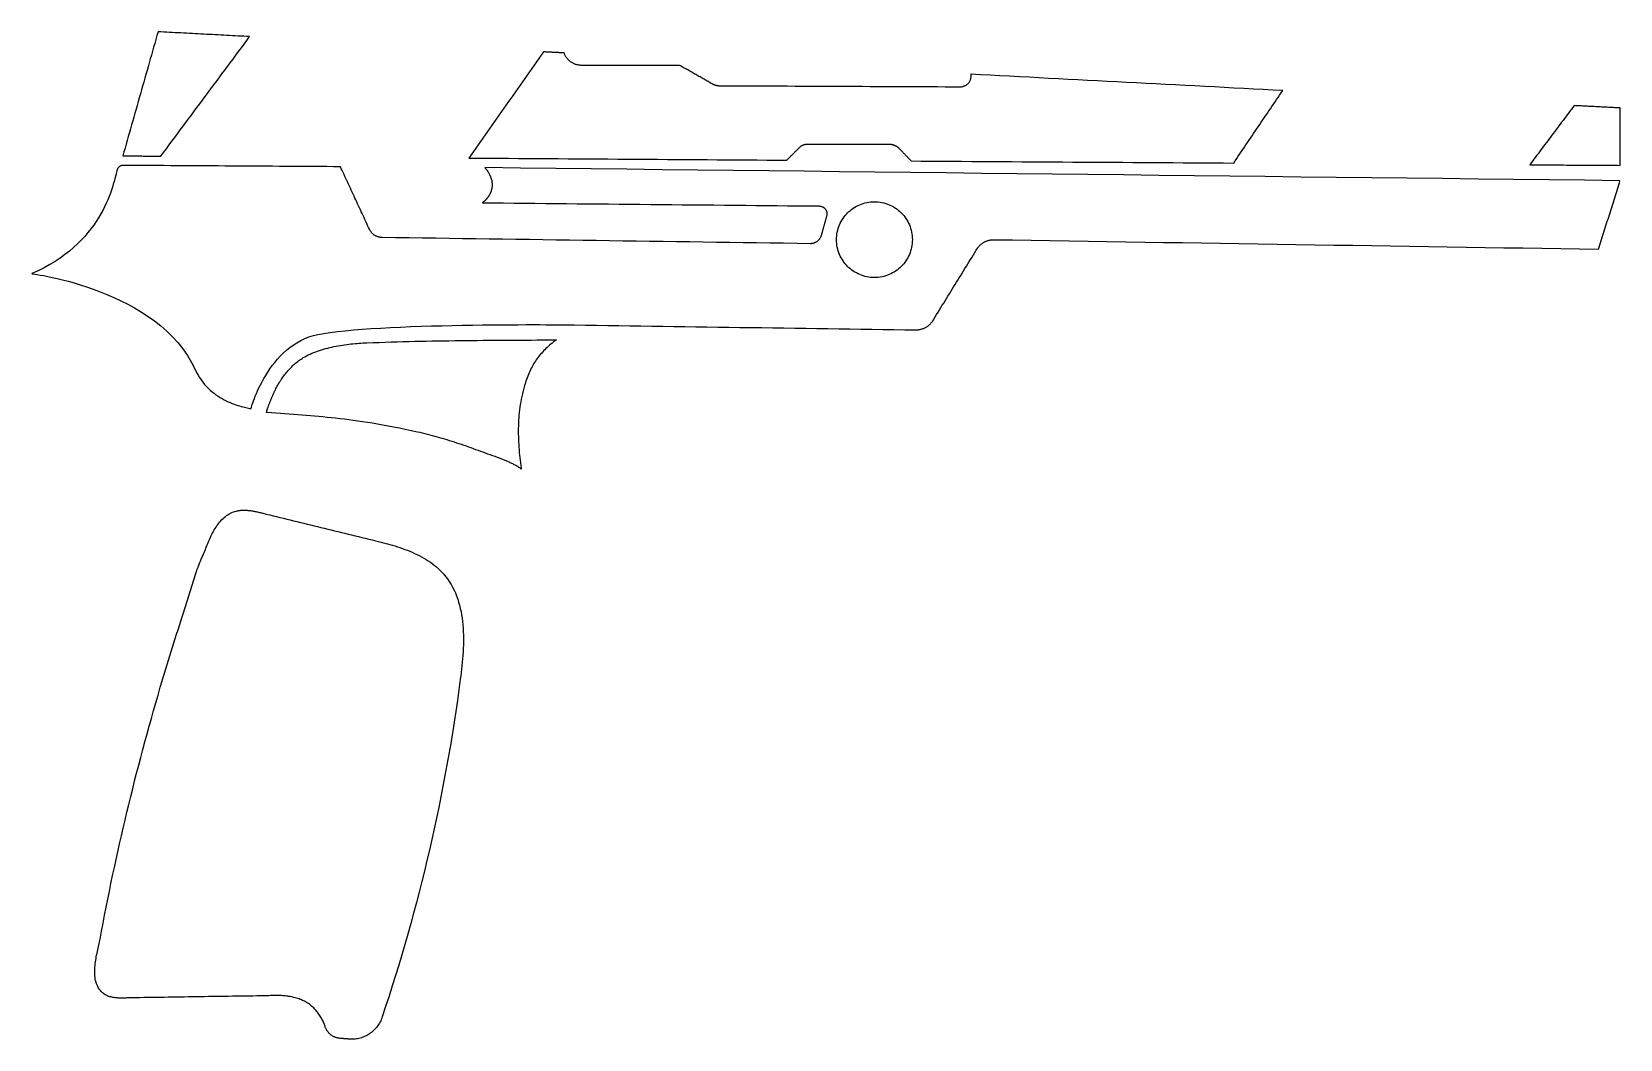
# Model space of a CAD drawing. Header units: millimetres. Extents: x 166 to 302, y -137 to -50.
import ezdxf

# ---------------------------------------------------------------- set-up
doc = ezdxf.new("R2010")
doc.units = ezdxf.units.MM

msp = doc.modelspace()

# ---------------------------------------------------------------- linework, layer by layer
for points in [[(184.35955, -50.61331), (184.113678, -50.600356), (183.867806, -50.587402), (183.621934, -50.574448), (183.376062, -50.561494), (183.13019, -50.54854), (182.884318, -50.535586), (182.638446, -50.522632), (182.392574, -50.509678), (182.146702, -50.496724), (181.90083, -50.48377), (181.654958, -50.470816), (181.409086, -50.457862), (181.163214, -50.444908), (180.917342, -50.431954), (180.67147, -50.419), (180.425598, -50.406046), (180.179726, -50.393092), (179.933854, -50.380138), (179.687982, -50.367184), (179.44211, -50.35423), (179.196238, -50.341276), (178.950366, -50.328322), (178.704494, -50.315368), (178.458622, -50.302414), (178.21275, -50.28946), (177.966878, -50.276506), (177.721006, -50.263552), (177.475134, -50.250598), (177.229262, -50.237644), (176.98339, -50.22469), (176.737518, -50.211736), (176.491646, -50.198782), (176.397158, -50.531776), (176.30267, -50.86477), (176.208182, -51.197764), (176.113694, -51.530758), (176.019206, -51.863752), (175.924718, -52.196746), (175.83023, -52.52974), (175.735742, -52.862734), (175.641254, -53.195728), (175.546766, -53.528722), (175.452278, -53.861716), (175.35779, -54.19471), (175.263302, -54.527704), (175.168814, -54.860698), (175.074326, -55.193692), (174.979838, -55.526686), (174.88535, -55.85968), (174.790862, -56.192674), (174.696374, -56.525668), (174.601886, -56.858662), (174.507398, -57.191656), (174.41291, -57.52465), (174.318422, -57.857644), (174.223934, -58.190638), (174.129446, -58.523632), (174.034958, -58.856626), (173.94047, -59.18962), (173.845982, -59.522614), (173.751494, -59.855608), (173.657006, -60.188602), (173.562518, -60.521596), (173.46803, -60.85459), (173.570138, -60.855352), (173.672246, -60.856114), (173.774354, -60.856876), (173.876462, -60.857638), (173.97857, -60.8584), (174.080678, -60.859162), (174.182786, -60.859924), (174.284894, -60.860686), (174.387002, -60.861448), (174.48911, -60.86221), (174.591218, -60.862972), (174.693326, -60.863734), (174.795434, -60.864496), (174.897542, -60.865258), (174.99965, -60.86602), (175.101758, -60.866782), (175.203866, -60.867544), (175.305974, -60.868306), (175.408082, -60.869068), (175.51019, -60.86983), (175.612298, -60.870592), (175.714406, -60.871354), (175.816514, -60.872116), (175.918622, -60.872878), (176.02073, -60.87364), (176.122838, -60.874402), (176.224946, -60.875164), (176.327054, -60.875926), (176.429162, -60.876688), (176.53127, -60.87745), (176.633378, -60.878212), (176.735486, -60.878974), (176.973992, -60.558172), (177.212498, -60.23737), (177.451004, -59.916568), (177.68951, -59.595766), (177.928016, -59.274964), (178.166522, -58.954162), (178.405028, -58.63336), (178.643534, -58.312558), (178.88204, -57.991756), (179.120546, -57.670954), (179.359052, -57.350152), (179.597558, -57.02935), (179.836064, -56.708548), (180.07457, -56.387746), (180.313076, -56.066944), (180.551582, -55.746142), (180.790088, -55.42534), (181.028594, -55.104538), (181.2671, -54.783736), (181.505606, -54.462934), (181.744112, -54.142132), (181.982618, -53.82133), (182.221124, -53.500528), (182.45963, -53.179726), (182.698136, -52.858924), (182.936642, -52.538122), (183.175148, -52.21732), (183.413654, -51.896518), (183.65216, -51.575716), (183.890666, -51.254914), (184.129172, -50.934112)], [(246.303038, -53.833014), (246.303292, -53.838094), (246.303546, -53.843174), (246.3038, -53.848254), (246.304054, -53.853334), (246.304308, -53.858414), (246.304562, -53.863494), (246.304816, -53.868574), (246.30507, -53.873654), (246.305324, -53.878734), (246.305578, -53.883814), (246.305832, -53.888894), (246.306086, -53.893974), (246.30634, -53.899054), (246.306594, -53.904134), (246.306848, -53.909214), (246.307102, -53.914294), (246.307356, -53.919374), (246.30761, -53.924454), (246.307864, -53.929534), (246.308118, -53.934614), (246.308372, -53.939694), (246.308626, -53.944774), (246.30888, -53.949854), (246.309134, -53.954934), (246.309388, -53.960014), (246.309642, -53.965094), (246.309896, -53.970174), (246.31015, -53.975254), (246.310404, -53.980334), (246.310658, -53.985414), (246.310912, -53.990494), (246.311166, -53.995574), (246.311674, -54.044088), (246.309896, -54.092094), (246.305578, -54.139592), (246.298974, -54.186328), (246.28983, -54.232302), (246.278654, -54.27726), (246.265192, -54.321456), (246.249444, -54.364636), (246.231664, -54.4068), (246.211852, -54.447948), (246.190262, -54.487826), (246.16664, -54.526434), (246.14124, -54.563772), (246.114062, -54.59984), (246.085106, -54.634638), (246.054626, -54.667912), (246.022368, -54.699662), (245.988586, -54.729634), (245.953534, -54.758082), (245.916958, -54.784752), (245.879112, -54.809644), (245.839996, -54.832758), (245.79961, -54.85384), (245.757954, -54.87289), (245.715282, -54.889908), (245.671594, -54.904894), (245.62689, -54.917848), (245.581424, -54.928516), (245.534942, -54.936898), (245.487698, -54.94274), (245.439692, -54.946296), (245.391178, -54.947312), (244.747034, -54.944518), (244.10289, -54.941724), (243.458746, -54.93893), (242.814602, -54.936136), (242.170458, -54.933342), (241.526314, -54.930548), (240.88217, -54.927754), (240.238026, -54.92496), (239.593882, -54.922166), (238.949738, -54.919372), (238.305594, -54.916578), (237.66145, -54.913784), (237.017306, -54.91099), (236.373162, -54.908196), (235.729018, -54.905402), (235.084874, -54.902608), (234.44073, -54.899814), (233.796586, -54.89702), (233.152442, -54.894226), (232.508298, -54.891432), (231.864154, -54.888638), (231.22001, -54.885844), (230.575866, -54.88305), (229.931722, -54.880256), (229.287578, -54.877462), (228.643434, -54.874668), (227.99929, -54.871874), (227.355146, -54.86908), (226.711002, -54.866286), (226.066858, -54.863492), (225.422714, -54.860698), (224.77857, -54.857904), (224.756472, -54.857904), (224.734374, -54.85765), (224.712276, -54.856888), (224.690178, -54.855872), (224.668334, -54.854348), (224.64649, -54.85257), (224.624646, -54.850284), (224.602802, -54.847744), (224.580958, -54.84495), (224.559368, -54.841648), (224.537778, -54.838092), (224.516188, -54.834028), (224.494852, -54.82971), (224.473516, -54.825138), (224.45218, -54.820058), (224.431098, -54.814724), (224.410016, -54.809136), (224.388934, -54.80304), (224.368106, -54.79669), (224.347278, -54.789832), (224.32645, -54.78272), (224.305876, -54.775354), (224.285302, -54.76748), (224.264982, -54.759352), (224.244662, -54.75097), (224.224596, -54.74208), (224.20453, -54.732936), (224.184718, -54.723538), (224.164906, -54.713632), (224.145348, -54.703472), (224.126044, -54.693058), (224.10674, -54.682136), (224.018856, -54.632098), (223.930972, -54.58206), (223.843088, -54.532022), (223.755204, -54.481984), (223.66732, -54.431946), (223.579436, -54.381908), (223.491552, -54.33187), (223.403668, -54.281832), (223.315784, -54.231794), (223.2279, -54.181756), (223.140016, -54.131718), (223.052132, -54.08168), (222.964248, -54.031642), (222.876364, -53.981604), (222.78848, -53.931566), (222.700596, -53.881528), (222.612712, -53.83149), (222.524828, -53.781452), (222.436944, -53.731414), (222.34906, -53.681376), (222.261176, -53.631338), (222.173292, -53.5813), (222.085408, -53.531262), (221.997524, -53.481224), (221.90964, -53.431186), (221.821756, -53.381148), (221.733872, -53.33111), (221.645988, -53.281072), (221.558104, -53.231034), (221.47022, -53.180996), (221.382336, -53.130958), (221.294452, -53.08092), (221.0308, -53.08092), (220.767148, -53.08092), (220.503496, -53.08092), (220.239844, -53.08092), (219.976192, -53.08092), (219.71254, -53.08092), (219.448888, -53.08092), (219.185236, -53.08092), (218.921584, -53.08092), (218.657932, -53.08092), (218.39428, -53.08092), (218.130628, -53.08092), (217.866976, -53.08092), (217.603324, -53.08092), (217.339672, -53.08092), (217.07602, -53.08092), (216.812368, -53.08092), (216.548716, -53.08092), (216.285064, -53.08092), (216.021412, -53.08092), (215.75776, -53.08092), (215.494108, -53.08092), (215.230456, -53.08092), (214.966804, -53.08092), (214.703152, -53.08092), (214.4395, -53.08092), (214.175848, -53.08092), (213.912196, -53.08092), (213.648544, -53.08092), (213.384892, -53.08092), (213.12124, -53.08092), (212.857588, -53.08092), (212.79358, -53.07965), (212.73008, -53.07584), (212.667342, -53.06949), (212.605366, -53.0606), (212.544152, -53.04917), (212.483954, -53.035454), (212.424518, -53.019452), (212.366098, -53.001164), (212.308694, -52.98059), (212.252306, -52.957984), (212.197188, -52.933092), (212.143086, -52.906168), (212.090254, -52.877212), (212.038692, -52.846478), (211.9884, -52.813712), (211.939378, -52.779168), (211.89188, -52.742846), (211.845652, -52.704746), (211.800948, -52.664868), (211.757768, -52.623212), (211.716112, -52.580032), (211.676234, -52.535328), (211.63788, -52.4891), (211.601304, -52.441348), (211.566506, -52.392326), (211.533486, -52.342034), (211.502498, -52.290472), (211.473288, -52.23764), (211.44611, -52.183538), (211.420964, -52.12842), (211.39785, -52.072032), (211.376768, -52.014628), (211.321904, -52.011834), (211.26704, -52.00904), (211.212176, -52.006246), (211.157312, -52.003452), (211.102448, -52.000658), (211.047584, -51.997864), (210.99272, -51.99507), (210.937856, -51.992276), (210.882992, -51.989482), (210.828128, -51.986688), (210.773264, -51.983894), (210.7184, -51.9811), (210.663536, -51.978306), (210.608672, -51.975512), (210.553808, -51.972718), (210.498944, -51.969924), (210.44408, -51.96713), (210.389216, -51.964336), (210.334352, -51.961542), (210.279488, -51.958748), (210.224624, -51.955954), (210.16976, -51.95316), (210.114896, -51.950366), (210.060032, -51.947572), (210.005168, -51.944778), (209.950304, -51.941984), (209.89544, -51.93919), (209.840576, -51.936396), (209.785712, -51.933602), (209.730848, -51.930808), (209.675984, -51.928014), (209.62112, -51.92522), (209.420206, -52.210208), (209.219292, -52.495196), (209.018378, -52.780184), (208.817464, -53.065172), (208.61655, -53.35016), (208.415636, -53.635148), (208.214722, -53.920136), (208.013808, -54.205124), (207.812894, -54.490112), (207.61198, -54.7751), (207.411066, -55.060088), (207.210152, -55.345076), (207.009238, -55.630064), (206.808324, -55.915052), (206.60741, -56.20004), (206.406496, -56.485028), (206.205582, -56.770016), (206.004668, -57.055004), (205.803754, -57.339992), (205.60284, -57.62498), (205.401926, -57.909968), (205.201012, -58.194956), (205.000098, -58.479944), (204.799184, -58.764932), (204.59827, -59.04992), (204.397356, -59.334908), (204.196442, -59.619896), (203.995528, -59.904884), (203.794614, -60.189872), (203.5937, -60.47486), (203.392786, -60.759848), (203.191872, -61.044836), (204.045566, -61.050424), (204.89926, -61.056012), (205.752954, -61.0616), (206.606648, -61.067188), (207.460342, -61.072776), (208.314036, -61.078364), (209.16773, -61.083952), (210.021424, -61.08954), (210.875118, -61.095128), (211.728812, -61.100716), (212.582506, -61.106304), (213.4362, -61.111892), (214.289894, -61.11748), (215.143588, -61.123068), (215.997282, -61.128656), (216.850976, -61.134244), (217.70467, -61.139832), (218.558364, -61.14542), (219.412058, -61.151008), (220.265752, -61.156596), (221.119446, -61.162184), (221.97314, -61.167772), (222.826834, -61.17336), (223.680528, -61.178948), (224.534222, -61.184536), (225.387916, -61.190124), (226.24161, -61.195712), (227.095304, -61.2013), (227.948998, -61.206888), (228.802692, -61.212476), (229.656386, -61.218064), (230.51008, -61.223652), (230.545132, -61.188346), (230.580184, -61.153294), (230.615236, -61.118242), (230.650288, -61.082936), (230.68534, -61.047884), (230.720392, -61.012832), (230.755444, -60.97778), (230.790496, -60.942474), (230.825548, -60.907422), (230.8606, -60.87237), (230.895652, -60.837064), (230.930704, -60.802012), (230.965756, -60.76696), (231.000808, -60.731654), (231.03586, -60.696602), (231.070912, -60.66155), (231.105964, -60.626244), (231.141016, -60.591192), (231.176068, -60.55614), (231.21112, -60.520834), (231.246172, -60.485782), (231.281224, -60.45073), (231.316276, -60.415678), (231.351328, -60.380372), (231.38638, -60.34532), (231.421432, -60.310268), (231.456484, -60.274962), (231.491536, -60.23991), (231.526588, -60.204858), (231.56164, -60.169552), (231.596692, -60.1345), (231.631744, -60.099448), (231.64673, -60.08497), (231.66197, -60.070746), (231.677464, -60.05703), (231.693212, -60.043822), (231.709214, -60.030868), (231.725724, -60.018422), (231.742488, -60.006484), (231.759506, -59.9948), (231.776778, -59.983624), (231.794304, -59.972956), (231.812084, -59.962542), (231.830118, -59.952636), (231.848406, -59.943238), (231.866694, -59.934348), (231.885236, -59.925712), (231.904032, -59.917584), (231.923082, -59.909964), (231.942386, -59.902852), (231.96169, -59.896248), (231.981248, -59.890152), (232.000806, -59.88431), (232.020618, -59.878976), (232.040684, -59.87415), (232.06075, -59.869832), (232.08107, -59.866022), (232.10139, -59.86272), (232.12171, -59.859926), (232.142284, -59.85764), (232.162858, -59.855862), (232.183432, -59.854592), (232.20426, -59.85383), (232.225088, -59.853576), (232.446576, -59.853576), (232.668064, -59.853576), (232.889552, -59.853576), (233.11104, -59.853576), (233.332528, -59.853576), (233.554016, -59.853576), (233.775504, -59.853576), (233.996992, -59.853576), (234.21848, -59.853576), (234.439968, -59.853576), (234.661456, -59.853576), (234.882944, -59.853576), (235.104432, -59.853576), (235.32592, -59.853576), (235.547408, -59.853576), (235.768896, -59.853576), (235.990384, -59.853576), (236.211872, -59.853576), (236.43336, -59.853576), (236.654848, -59.853576), (236.876336, -59.853576), (237.097824, -59.853576), (237.319312, -59.853576), (237.5408, -59.853576), (237.762288, -59.853576), (237.983776, -59.853576), (238.205264, -59.853576), (238.426752, -59.853576), (238.64824, -59.853576), (238.869728, -59.853576), (239.091216, -59.853576), (239.312704, -59.853576), (239.342422, -59.85383), (239.37214, -59.854846), (239.401858, -59.856624), (239.431322, -59.859164), (239.460786, -59.862466), (239.489996, -59.86653), (239.519206, -59.871356), (239.548162, -59.876944), (239.576864, -59.883294), (239.605312, -59.890152), (239.633506, -59.897772), (239.6617, -59.906154), (239.68964, -59.915298), (239.717326, -59.92495), (239.744758, -59.935364), (239.771936, -59.94654), (239.798606, -59.958224), (239.825022, -59.97067), (239.851184, -59.983878), (239.877092, -59.997594), (239.902492, -60.012072), (239.927638, -60.027058), (239.95253, -60.042806), (239.976914, -60.059062), (240.001044, -60.07608), (240.024666, -60.093606), (240.04778, -60.111894), (240.07064, -60.13069), (240.092992, -60.150248), (240.114836, -60.170314), (240.136172, -60.190888), (240.157, -60.212224), (240.189512, -60.246006), (240.222024, -60.279788), (240.254536, -60.31357), (240.287048, -60.347352), (240.31956, -60.381134), (240.352072, -60.414916), (240.384584, -60.448698), (240.417096, -60.48248), (240.449608, -60.516262), (240.48212, -60.550044), (240.514632, -60.583826), (240.547144, -60.617608), (240.579656, -60.65139), (240.612168, -60.685172), (240.64468, -60.718954), (240.677192, -60.752736), (240.709704, -60.786518), (240.742216, -60.8203), (240.774728, -60.854082), (240.80724, -60.887864), (240.839752, -60.921646), (240.872264, -60.955428), (240.904776, -60.98921), (240.937288, -61.022992), (240.9698, -61.056774), (241.002312, -61.090556), (241.034824, -61.124338), (241.067336, -61.15812), (241.099848, -61.191902), (241.13236, -61.225684), (241.164872, -61.259466), (241.197384, -61.293248), (242.063016, -61.298836), (242.928648, -61.304424), (243.79428, -61.310012), (244.659912, -61.3156), (245.525544, -61.321188), (246.391176, -61.326776), (247.256808, -61.332364), (248.12244, -61.337952), (248.988072, -61.34354), (249.853704, -61.349128), (250.719336, -61.354716), (251.584968, -61.360304), (252.4506, -61.365892), (253.316232, -61.37148), (254.181864, -61.377068), (255.047496, -61.382656), (255.913128, -61.388244), (256.77876, -61.393832), (257.644392, -61.39942), (258.510024, -61.405008), (259.375656, -61.410596), (260.241288, -61.416184), (261.10692, -61.421772), (261.972552, -61.42736), (262.838184, -61.432948), (263.703816, -61.438536), (264.569448, -61.444124), (265.43508, -61.449712), (266.300712, -61.4553), (267.166344, -61.460888), (268.031976, -61.466476), (268.897608, -61.472064), (269.02918, -61.2775), (269.160752, -61.082936), (269.292324, -60.888372), (269.423896, -60.693808), (269.555468, -60.499244), (269.68704, -60.30468), (269.818612, -60.110116), (269.950184, -59.915552), (270.081756, -59.720988), (270.213328, -59.526424), (270.3449, -59.33186), (270.476472, -59.137296), (270.608044, -58.942732), (270.739616, -58.748168), (270.871188, -58.553604), (271.00276, -58.35904), (271.134332, -58.164476), (271.265904, -57.969912), (271.397476, -57.775348), (271.529048, -57.580784), (271.66062, -57.38622), (271.792192, -57.191656), (271.923764, -56.997092), (272.055336, -56.802528), (272.186908, -56.607964), (272.31848, -56.4134), (272.450052, -56.218836), (272.581624, -56.024272), (272.713196, -55.829708), (272.844768, -55.635144), (272.97634, -55.44058), (273.107912, -55.246016), (272.27022, -55.202328), (271.432528, -55.15864), (270.594836, -55.114952), (269.757144, -55.071264), (268.919452, -55.027576), (268.08176, -54.983888), (267.244068, -54.9402), (266.406376, -54.896512), (265.568684, -54.852824), (264.730992, -54.809136), (263.8933, -54.765448), (263.055608, -54.72176), (262.217916, -54.678072), (261.380224, -54.634384), (260.542532, -54.590696), (259.70484, -54.547008), (258.867148, -54.50332), (258.029456, -54.459632), (257.191764, -54.415944), (256.354072, -54.372256), (255.51638, -54.328568), (254.678688, -54.28488), (253.840996, -54.241192), (253.003304, -54.197504), (252.165612, -54.153816), (251.32792, -54.110128), (250.490228, -54.06644), (249.652536, -54.022752), (248.814844, -53.979064), (247.977152, -53.935376), (247.13946, -53.891688)], [(298.147232, -56.5404), (298.027852, -56.69915), (297.908472, -56.8579), (297.789092, -57.01665), (297.669712, -57.1754), (297.550332, -57.33415), (297.430952, -57.4929), (297.311572, -57.65165), (297.192192, -57.8104), (297.072812, -57.96915), (296.953432, -58.1279), (296.834052, -58.28665), (296.714672, -58.4454), (296.595292, -58.60415), (296.475912, -58.7629), (296.356532, -58.92165), (296.237152, -59.0804), (296.117772, -59.23915), (295.998392, -59.3979), (295.879012, -59.55665), (295.759632, -59.7154), (295.640252, -59.87415), (295.520872, -60.0329), (295.401492, -60.19165), (295.282112, -60.3504), (295.162732, -60.50915), (295.043352, -60.6679), (294.923972, -60.82665), (294.804592, -60.9854), (294.685212, -61.14415), (294.565832, -61.3029), (294.446452, -61.46165), (294.327072, -61.6204), (294.57015, -61.621924), (294.813228, -61.623448), (295.056306, -61.624972), (295.299384, -61.626496), (295.542462, -61.62802), (295.78554, -61.629544), (296.028618, -61.631068), (296.271696, -61.632592), (296.514774, -61.634116), (296.757852, -61.63564), (297.00093, -61.637164), (297.244008, -61.638688), (297.487086, -61.640212), (297.730164, -61.641736), (297.973242, -61.64326), (298.21632, -61.644784), (298.459398, -61.646308), (298.702476, -61.647832), (298.945554, -61.649356), (299.188632, -61.65088), (299.43171, -61.652404), (299.674788, -61.653928), (299.917866, -61.655452), (300.160944, -61.656976), (300.404022, -61.6585), (300.6471, -61.660024), (300.890178, -61.661548), (301.133256, -61.663072), (301.376334, -61.664596), (301.619412, -61.66612), (301.86249, -61.667644), (302.105568, -61.669168), (302.105568, -61.515244), (302.105568, -61.36132), (302.105568, -61.207396), (302.105568, -61.053472), (302.105568, -60.899548), (302.105568, -60.745624), (302.105568, -60.5917), (302.105568, -60.437776), (302.105568, -60.283852), (302.105568, -60.129928), (302.105568, -59.976004), (302.105568, -59.82208), (302.105568, -59.668156), (302.105568, -59.514232), (302.105568, -59.360308), (302.105568, -59.206384), (302.105568, -59.05246), (302.105568, -58.898536), (302.105568, -58.744612), (302.105568, -58.590688), (302.105568, -58.436764), (302.105568, -58.28284), (302.105568, -58.128916), (302.105568, -57.974992), (302.105568, -57.821068), (302.105568, -57.667144), (302.105568, -57.51322), (302.105568, -57.359296), (302.105568, -57.205372), (302.105568, -57.051448), (302.105568, -56.897524), (302.105568, -56.7436), (301.98187, -56.73725), (301.858172, -56.7309), (301.734474, -56.72455), (301.610776, -56.7182), (301.487078, -56.71185), (301.36338, -56.7055), (301.239682, -56.69915), (301.115984, -56.6928), (300.992286, -56.68645), (300.868588, -56.6801), (300.74489, -56.67375), (300.621192, -56.6674), (300.497494, -56.66105), (300.373796, -56.6547), (300.250098, -56.64835), (300.1264, -56.642), (300.002702, -56.63565), (299.879004, -56.6293), (299.755306, -56.62295), (299.631608, -56.6166), (299.50791, -56.61025), (299.384212, -56.6039), (299.260514, -56.59755), (299.136816, -56.5912), (299.013118, -56.58485), (298.88942, -56.5785), (298.765722, -56.57215), (298.642024, -56.5658), (298.518326, -56.55945), (298.394628, -56.5531), (298.27093, -56.54675)], [(302.085248, -62.987682), (299.03801, -62.95263), (295.990772, -62.917578), (292.943534, -62.882526), (289.896296, -62.847474), (286.849058, -62.812422), (283.80182, -62.77737), (280.754582, -62.742318), (277.707344, -62.707266), (274.660106, -62.672214), (271.612868, -62.637162), (268.56563, -62.60211), (265.518392, -62.567058), (262.471154, -62.532006), (259.423916, -62.496954), (256.376678, -62.461902), (253.32944, -62.42685), (250.282202, -62.391798), (247.234964, -62.356746), (244.187726, -62.321694), (241.140488, -62.286642), (238.09325, -62.25159), (235.046012, -62.216538), (231.998774, -62.181486), (228.951536, -62.146434), (225.904298, -62.111382), (222.85706, -62.07633), (219.809822, -62.041278), (216.762584, -62.006226), (213.715346, -61.971174), (210.668108, -61.936122), (207.62087, -61.90107), (204.573632, -61.866018), (204.625956, -61.928756), (204.676756, -61.99251), (204.725524, -62.05728), (204.772514, -62.123066), (204.817472, -62.189614), (204.860398, -62.256924), (204.901038, -62.32525), (204.939392, -62.394338), (204.97546, -62.464188), (205.009242, -62.5348), (205.040484, -62.606174), (205.068932, -62.678056), (205.09484, -62.7507), (205.117954, -62.823852), (205.138274, -62.897512), (205.155546, -62.971934), (205.16977, -63.046864), (205.180946, -63.122302), (205.18882, -63.197994), (205.193392, -63.274194), (205.194408, -63.350902), (205.192122, -63.427864), (205.18628, -63.50508), (205.176628, -63.58255), (205.16342, -63.660274), (205.146148, -63.738252), (205.125066, -63.816484), (205.09992, -63.89497), (205.07071, -63.973456), (205.037436, -64.052196), (204.999844, -64.130936), (204.957934, -64.209676), (204.943202, -64.23533), (204.928216, -64.26073), (204.912976, -64.285876), (204.897482, -64.310768), (204.88148, -64.335152), (204.865224, -64.359282), (204.848714, -64.383158), (204.83195, -64.40678), (204.814932, -64.429894), (204.79766, -64.452754), (204.780134, -64.47536), (204.762354, -64.497712), (204.74432, -64.51981), (204.726032, -64.5414), (204.70749, -64.562736), (204.688694, -64.583818), (204.669644, -64.604646), (204.65034, -64.62522), (204.630782, -64.64554), (204.61097, -64.665606), (204.590904, -64.685418), (204.570584, -64.704722), (204.55001, -64.723772), (204.529182, -64.742568), (204.5081, -64.76111), (204.487018, -64.779398), (204.465682, -64.797432), (204.444092, -64.815212), (204.422248, -64.832738), (204.40015, -64.85001), (204.378052, -64.867028), (204.3557, -64.883792), (205.259686, -64.892428), (206.163672, -64.901064), (207.067658, -64.9097), (207.971644, -64.918336), (208.87563, -64.926972), (209.779616, -64.935608), (210.683602, -64.944244), (211.587588, -64.95288), (212.491574, -64.961516), (213.39556, -64.970152), (214.299546, -64.978788), (215.203532, -64.987424), (216.107518, -64.99606), (217.011504, -65.004696), (217.91549, -65.013332), (218.819476, -65.021968), (219.723462, -65.030604), (220.627448, -65.03924), (221.531434, -65.047876), (222.43542, -65.056512), (223.339406, -65.065148), (224.243392, -65.073784), (225.147378, -65.08242), (226.051364, -65.091056), (226.95535, -65.099692), (227.859336, -65.108328), (228.763322, -65.116964), (229.667308, -65.1256), (230.571294, -65.134236), (231.47528, -65.142872), (232.379266, -65.151508), (233.283252, -65.160144), (233.324908, -65.161668), (233.365802, -65.165732), (233.40568, -65.172082), (233.444796, -65.180718), (233.482896, -65.19164), (233.51998, -65.204594), (233.556048, -65.21958), (233.590846, -65.236344), (233.624374, -65.25514), (233.656632, -65.275714), (233.68762, -65.298066), (233.717338, -65.321942), (233.745532, -65.347342), (233.772202, -65.374266), (233.797348, -65.402714), (233.82097, -65.432432), (233.842814, -65.46342), (233.863134, -65.495424), (233.881422, -65.528698), (233.897932, -65.562988), (233.912664, -65.59804), (233.925364, -65.634108), (233.936032, -65.670938), (233.944668, -65.70853), (233.951272, -65.74663), (233.95559, -65.785238), (233.957622, -65.824354), (233.957368, -65.863978), (233.954828, -65.903856), (233.949748, -65.943988), (233.942382, -65.984374), (233.932476, -66.02476), (233.917998, -66.076576), (233.90352, -66.128392), (233.889042, -66.180208), (233.874564, -66.232024), (233.860086, -66.28384), (233.845608, -66.335656), (233.83113, -66.387472), (233.816652, -66.439288), (233.802174, -66.491104), (233.787696, -66.54292), (233.773218, -66.594736), (233.75874, -66.646552), (233.744262, -66.698368), (233.729784, -66.750184), (233.715306, -66.802), (233.700828, -66.853816), (233.68635, -66.905632), (233.671872, -66.957448), (233.657394, -67.009264), (233.642916, -67.06108), (233.628438, -67.112896), (233.61396, -67.164712), (233.599482, -67.216528), (233.585004, -67.268344), (233.570526, -67.32016), (233.556048, -67.371976), (233.54157, -67.423792), (233.527092, -67.475608), (233.512614, -67.527424), (233.498136, -67.57924), (233.483658, -67.631056), (233.46918, -67.682872), (233.457242, -67.72275), (233.44378, -67.761612), (233.428794, -67.799712), (233.412284, -67.83705), (233.39425, -67.873372), (233.374946, -67.908678), (233.354118, -67.942968), (233.33202, -67.976496), (233.308652, -68.008754), (233.284014, -68.039996), (233.258106, -68.070222), (233.231182, -68.099432), (233.202988, -68.127372), (233.173778, -68.154042), (233.143552, -68.179696), (233.11231, -68.20408), (233.080052, -68.227194), (233.047032, -68.249038), (233.012996, -68.269358), (232.978198, -68.288408), (232.942638, -68.305934), (232.906316, -68.32219), (232.869232, -68.336922), (232.83164, -68.35013), (232.793286, -68.361814), (232.754424, -68.371974), (232.715054, -68.38061), (232.675176, -68.387722), (232.63479, -68.393056), (232.593896, -68.396866), (232.552748, -68.398898), (232.511092, -68.399152), (231.362504, -68.382642), (230.213916, -68.366132), (229.065328, -68.349622), (227.91674, -68.333112), (226.768152, -68.316602), (225.619564, -68.300092), (224.470976, -68.283582), (223.322388, -68.267072), (222.1738, -68.250562), (221.025212, -68.234052), (219.876624, -68.217542), (218.728036, -68.201032), (217.579448, -68.184522), (216.43086, -68.168012), (215.282272, -68.151502), (214.133684, -68.134992), (212.985096, -68.118482), (211.836508, -68.101972), (210.68792, -68.085462), (209.539332, -68.068952), (208.390744, -68.052442), (207.242156, -68.035932), (206.093568, -68.019422), (204.94498, -68.002912), (203.796392, -67.986402), (202.647804, -67.969892), (201.499216, -67.953382), (200.350628, -67.936872), (199.20204, -67.920362), (198.053452, -67.903852), (196.904864, -67.887342), (195.756276, -67.870832), (195.71208, -67.869562), (195.668138, -67.866768), (195.624704, -67.86245), (195.581524, -67.856608), (195.538598, -67.849242), (195.49618, -67.840352), (195.45427, -67.829938), (195.412868, -67.818254), (195.371974, -67.805046), (195.331588, -67.790568), (195.291964, -67.774566), (195.252848, -67.757294), (195.214494, -67.738752), (195.176902, -67.71894), (195.139818, -67.697858), (195.103496, -67.675506), (195.06819, -67.651884), (195.033646, -67.626992), (194.999864, -67.60083), (194.967098, -67.573652), (194.935348, -67.545204), (194.90436, -67.515486), (194.874388, -67.484752), (194.845432, -67.453002), (194.817746, -67.420236), (194.791076, -67.3862), (194.765422, -67.351148), (194.741038, -67.31508), (194.717924, -67.27825), (194.69608, -67.240404), (194.675506, -67.201542), (194.656202, -67.161918), (194.578224, -66.994024), (194.500246, -66.82613), (194.422268, -66.658236), (194.34429, -66.490342), (194.266312, -66.322448), (194.188334, -66.154554), (194.110356, -65.98666), (194.032378, -65.818766), (193.9544, -65.650872), (193.876422, -65.482978), (193.798444, -65.315084), (193.720466, -65.14719), (193.642488, -64.979296), (193.56451, -64.811402), (193.486532, -64.643508), (193.408554, -64.475614), (193.330576, -64.30772), (193.252598, -64.139826), (193.17462, -63.971932), (193.096642, -63.804038), (193.018664, -63.636144), (192.940686, -63.46825), (192.862708, -63.300356), (192.78473, -63.132462), (192.706752, -62.964568), (192.628774, -62.796674), (192.550796, -62.62878), (192.472818, -62.460886), (192.39484, -62.292992), (192.316862, -62.125098), (192.238884, -61.957204), (192.160906, -61.78931), (191.577976, -61.785754), (190.995046, -61.782198), (190.412116, -61.778642), (189.829186, -61.775086), (189.246256, -61.77153), (188.663326, -61.767974), (188.080396, -61.764418), (187.497466, -61.760862), (186.914536, -61.757306), (186.331606, -61.75375), (185.748676, -61.750194), (185.165746, -61.746638), (184.582816, -61.743082), (183.999886, -61.739526), (183.416956, -61.73597), (182.834026, -61.732414), (182.251096, -61.728858), (181.668166, -61.725302), (181.085236, -61.721746), (180.502306, -61.71819), (179.919376, -61.714634), (179.336446, -61.711078), (178.753516, -61.707522), (178.170586, -61.703966), (177.587656, -61.70041), (177.004726, -61.696854), (176.421796, -61.693298), (175.838866, -61.689742), (175.255936, -61.686186), (174.673006, -61.68263), (174.090076, -61.679074), (173.507146, -61.675518), (173.48327, -61.676026), (173.459648, -61.67755), (173.43628, -61.679836), (173.413166, -61.683138), (173.390306, -61.687456), (173.3677, -61.69279), (173.345348, -61.698886), (173.323504, -61.705998), (173.301914, -61.713872), (173.280832, -61.722762), (173.260258, -61.732414), (173.239938, -61.742828), (173.220126, -61.754004), (173.200822, -61.765942), (173.182026, -61.778642), (173.163738, -61.792104), (173.146212, -61.806328), (173.129194, -61.821314), (173.112684, -61.837062), (173.096936, -61.853318), (173.081696, -61.870336), (173.067218, -61.888116), (173.053502, -61.906404), (173.040548, -61.9252), (173.028356, -61.944758), (173.016926, -61.964824), (173.006258, -61.985398), (172.996352, -62.00648), (172.987462, -62.02807), (172.979334, -62.050168), (172.972222, -62.072774), (172.965872, -62.095888), (172.92701, -62.253622), (172.88383, -62.428628), (172.835824, -62.620144), (172.781976, -62.827154), (172.721524, -63.048642), (172.653706, -63.283592), (172.577506, -63.531242), (172.492416, -63.790322), (172.39742, -64.06007), (172.291756, -64.33947), (172.174662, -64.627506), (172.045376, -64.923416), (171.903136, -65.22593), (171.746926, -65.534286), (171.575984, -65.847468), (171.389548, -66.16446), (171.186856, -66.484246), (170.967146, -66.806064), (170.729656, -67.128644), (170.47337, -67.451224), (170.197526, -67.772788), (169.901362, -68.092574), (169.584116, -68.409312), (169.245026, -68.72224), (168.88333, -69.030342), (168.498012, -69.332602), (168.08831, -69.628004), (167.653462, -69.915532), (167.192706, -70.194424), (166.70528, -70.463664), (166.190168, -70.722236), (165.646862, -70.969124), (165.678358, -70.973442), (165.77056, -70.98665), (165.920166, -71.00951), (166.12362, -71.042784), (166.377366, -71.087234), (166.678102, -71.143368), (167.022526, -71.212202), (167.406828, -71.294498), (167.82796, -71.390764), (168.282112, -71.502016), (168.765982, -71.628762), (169.276268, -71.772018), (169.809414, -71.932292), (170.361864, -72.110346), (170.930316, -72.307196), (171.511214, -72.52335), (172.101256, -72.75957), (172.696886, -73.016618), (173.294548, -73.295256), (173.89094, -73.595992), (174.482506, -73.919842), (175.065944, -74.267568), (175.637698, -74.639678), (176.194466, -75.037188), (176.732692, -75.460606), (177.249074, -75.910948), (177.740056, -76.388722), (178.202082, -76.89469), (178.63185, -77.429868), (179.025804, -77.994764), (179.380642, -78.59014), (179.692808, -79.216758), (179.807362, -79.455518), (179.930044, -79.682594), (180.060346, -79.89824), (180.197506, -80.10271), (180.341016, -80.296258), (180.490114, -80.479392), (180.644546, -80.652366), (180.80355, -80.815434), (180.966364, -80.96885), (181.132734, -81.112868), (181.301898, -81.247996), (181.473348, -81.374488), (181.646322, -81.492598), (181.820566, -81.602834), (181.995064, -81.705196), (182.169562, -81.800192), (182.343298, -81.888076), (182.515764, -81.969356), (182.686452, -82.044032), (182.854854, -82.112612), (183.020208, -82.17535), (183.182006, -82.232754), (183.339486, -82.284824), (183.49214, -82.332068), (183.63946, -82.37474), (183.780938, -82.413094), (183.915812, -82.447638), (184.043574, -82.478372), (184.163716, -82.505804), (184.275476, -82.530188), (184.3786, -82.552032), (184.472072, -82.571336), (184.47639, -82.555588), (184.489598, -82.50936), (184.51195, -82.43443), (184.5437, -82.33283), (184.585102, -82.206338), (184.63641, -82.056986), (184.697878, -81.886552), (184.769506, -81.696814), (184.851802, -81.48955), (184.94502, -81.266792), (185.049414, -81.030318), (185.164984, -80.78216), (185.292238, -80.523842), (185.431176, -80.257396), (185.582306, -79.984854), (185.745628, -79.70774), (185.92165, -79.428086), (186.110372, -79.147924), (186.312048, -78.868778), (186.527186, -78.59268), (186.755786, -78.321662), (186.998102, -78.057248), (187.254388, -77.80147), (187.525152, -77.55636), (187.810394, -77.323442), (188.110368, -77.104748), (188.425328, -76.902056), (188.755528, -76.717398), (189.101222, -76.552552), (189.462664, -76.409296), (189.840108, -76.289408), (190.233554, -76.19492), (190.72987, -76.104496), (191.286892, -76.020676), (191.89954, -75.943206), (192.562734, -75.871832), (193.271394, -75.8063), (194.020694, -75.746356), (194.805554, -75.691746), (195.620894, -75.64247), (196.461888, -75.59802), (197.323202, -75.558142), (198.200264, -75.522582), (199.08774, -75.49134), (199.980804, -75.463908), (200.874376, -75.440286), (201.763376, -75.419966), (202.642978, -75.402948), (203.507848, -75.388724), (204.353414, -75.377294), (205.174342, -75.36815), (205.965806, -75.361292), (206.722726, -75.356466), (207.440022, -75.353164), (208.112868, -75.351386), (208.73593, -75.350878), (209.304636, -75.351386), (209.813652, -75.352656), (210.258152, -75.354434), (210.633056, -75.356466), (210.933284, -75.358498), (211.15401, -75.360276), (211.290154, -75.361546), (211.336636, -75.362054), (212.282532, -75.37577), (213.228428, -75.389486), (214.174324, -75.403202), (215.12022, -75.416918), (216.066116, -75.430634), (217.012012, -75.44435), (217.957908, -75.458066), (218.903804, -75.471782), (219.8497, -75.485498), (220.795596, -75.499214), (221.741492, -75.51293), (222.687388, -75.526646), (223.633284, -75.540362), (224.57918, -75.554078), (225.525076, -75.567794), (226.470972, -75.58151), (227.416868, -75.595226), (228.362764, -75.608942), (229.30866, -75.622658), (230.254556, -75.636374), (231.200452, -75.65009), (232.146348, -75.663806), (233.092244, -75.677522), (234.03814, -75.691238), (234.984036, -75.704954), (235.929932, -75.71867), (236.875828, -75.732386), (237.821724, -75.746102), (238.76762, -75.759818), (239.713516, -75.773534), (240.659412, -75.78725), (241.605308, -75.800966), (241.657632, -75.79995), (241.709702, -75.79741), (241.761518, -75.793346), (241.81308, -75.787758), (241.864388, -75.780646), (241.915188, -75.77201), (241.965734, -75.76185), (242.015772, -75.75042), (242.065302, -75.737466), (242.114578, -75.722988), (242.163346, -75.706986), (242.211606, -75.689714), (242.259104, -75.670918), (242.306094, -75.650852), (242.352322, -75.629516), (242.398042, -75.606656), (242.443, -75.582526), (242.487196, -75.557126), (242.530884, -75.530456), (242.57381, -75.502516), (242.61572, -75.473306), (242.656868, -75.442826), (242.697254, -75.411076), (242.736624, -75.378056), (242.775232, -75.343766), (242.812824, -75.30846), (242.8494, -75.271884), (242.88496, -75.234038), (242.919504, -75.195176), (242.953032, -75.155044), (242.98529, -75.113896), (243.016532, -75.071732), (243.138198, -74.874374), (243.259864, -74.677016), (243.38153, -74.479658), (243.503196, -74.2823), (243.624862, -74.084942), (243.746528, -73.887584), (243.868194, -73.690226), (243.98986, -73.492868), (244.111526, -73.29551), (244.233192, -73.098152), (244.354858, -72.900794), (244.476524, -72.703436), (244.59819, -72.506078), (244.719856, -72.30872), (244.841522, -72.111362), (244.963188, -71.914004), (245.084854, -71.716646), (245.20652, -71.519288), (245.328186, -71.32193), (245.449852, -71.124572), (245.571518, -70.927214), (245.693184, -70.729856), (245.81485, -70.532498), (245.936516, -70.33514), (246.058182, -70.137782), (246.179848, -69.940424), (246.301514, -69.743066), (246.42318, -69.545708), (246.544846, -69.34835), (246.666512, -69.150992), (246.788178, -68.953634), (246.909844, -68.756276), (246.939816, -68.715636), (246.970804, -68.676012), (247.002808, -68.637658), (247.035828, -68.60032), (247.069864, -68.563998), (247.104916, -68.528946), (247.140984, -68.49491), (247.177814, -68.462144), (247.21566, -68.430394), (247.254268, -68.399914), (247.293638, -68.37045), (247.334024, -68.342256), (247.375172, -68.315332), (247.416828, -68.289678), (247.459246, -68.265294), (247.502426, -68.24218), (247.546368, -68.220336), (247.590818, -68.199762), (247.635776, -68.180458), (247.681496, -68.162424), (247.727724, -68.14566), (247.77446, -68.13042), (247.821704, -68.11645), (247.869202, -68.104004), (247.917208, -68.092828), (247.965722, -68.083176), (248.01449, -68.074794), (248.063512, -68.067936), (248.113042, -68.062602), (248.162826, -68.058538), (248.212864, -68.055998), (248.263156, -68.054982), (249.887486, -68.080382), (251.511816, -68.105782), (253.135892, -68.131182), (254.760222, -68.156582), (256.384552, -68.181982), (258.008882, -68.207382), (259.633212, -68.232782), (261.257288, -68.258182), (262.881618, -68.283582), (264.505948, -68.308982), (266.130278, -68.334382), (267.754608, -68.359782), (269.378938, -68.385182), (271.003268, -68.410582), (272.627598, -68.435982), (274.251928, -68.461382), (275.876258, -68.486782), (277.500588, -68.512182), (279.124918, -68.537582), (280.749248, -68.562982), (282.373578, -68.588382), (283.997908, -68.613782), (285.622238, -68.639182), (287.246314, -68.664582), (288.870644, -68.689982), (290.494974, -68.715382), (292.119304, -68.740782), (293.743634, -68.766182), (295.367964, -68.791582), (296.992294, -68.816982), (298.616624, -68.842382), (300.240954, -68.867782), (300.29912, -68.683886), (300.357286, -68.49999), (300.415452, -68.316094), (300.473618, -68.132198), (300.531784, -67.948302), (300.58995, -67.764406), (300.648116, -67.58051), (300.706282, -67.396614), (300.764448, -67.212718), (300.822614, -67.028822), (300.88078, -66.844926), (300.938946, -66.66103), (300.997112, -66.477134), (301.055278, -66.293238), (301.113444, -66.109342), (301.17161, -65.925446), (301.229776, -65.74155), (301.287942, -65.557654), (301.346108, -65.373758), (301.404274, -65.189862), (301.46244, -65.005966), (301.520606, -64.82207), (301.578772, -64.638174), (301.636938, -64.454278), (301.695104, -64.270382), (301.75327, -64.086486), (301.811436, -63.90259), (301.869602, -63.718694), (301.927768, -63.534798), (301.985934, -63.350902), (302.0441, -63.167006)], [(241.295428, -68.051426), (241.29111, -68.219066), (241.27841, -68.38442), (241.257836, -68.547488), (241.229134, -68.707762), (241.192812, -68.865242), (241.14887, -69.019674), (241.097562, -69.171058), (241.039142, -69.318886), (240.973864, -69.463158), (240.901982, -69.60362), (240.823496, -69.740018), (240.738914, -69.872098), (240.648236, -69.99986), (240.551462, -70.122796), (240.4491, -70.240906), (240.341404, -70.353936), (240.228374, -70.461632), (240.110264, -70.563994), (239.987328, -70.660768), (239.859566, -70.751446), (239.727486, -70.836028), (239.591088, -70.914514), (239.450626, -70.986396), (239.306354, -71.051674), (239.158526, -71.110094), (239.007142, -71.161402), (238.85271, -71.205344), (238.69523, -71.241666), (238.534956, -71.270368), (238.371888, -71.291196), (238.206534, -71.303896), (238.038894, -71.308214), (237.871254, -71.303896), (237.7059, -71.291196), (237.542832, -71.270368), (237.382558, -71.241666), (237.225078, -71.205344), (237.070646, -71.161402), (236.919262, -71.110094), (236.771434, -71.051674), (236.627162, -70.986396), (236.4867, -70.914514), (236.350302, -70.836028), (236.218222, -70.751446), (236.09046, -70.660768), (235.967524, -70.563994), (235.849414, -70.461632), (235.736384, -70.353936), (235.628688, -70.240906), (235.526326, -70.122796), (235.429552, -69.99986), (235.338874, -69.872098), (235.254292, -69.740018), (235.175806, -69.60362), (235.103924, -69.463158), (235.038646, -69.318886), (234.980226, -69.171058), (234.928918, -69.019674), (234.884976, -68.865242), (234.848654, -68.707762), (234.819952, -68.547488), (234.799124, -68.38442), (234.786678, -68.219066), (234.78236, -68.051426), (234.786678, -67.883786), (234.799124, -67.718432), (234.819952, -67.555364), (234.848654, -67.39509), (234.884976, -67.23761), (234.928918, -67.083178), (234.980226, -66.931794), (235.038646, -66.783966), (235.103924, -66.639694), (235.175806, -66.499232), (235.254292, -66.362834), (235.338874, -66.230754), (235.429552, -66.102992), (235.526326, -65.980056), (235.628688, -65.861946), (235.736384, -65.748916), (235.849414, -65.64122), (235.967524, -65.538858), (236.09046, -65.442084), (236.218222, -65.351406), (236.350302, -65.266824), (236.4867, -65.188338), (236.627162, -65.116456), (236.771434, -65.051178), (236.919262, -64.992758), (237.070646, -64.94145), (237.225078, -64.897508), (237.382558, -64.861186), (237.542832, -64.832484), (237.7059, -64.811656), (237.871254, -64.79921), (238.038894, -64.794892), (238.206534, -64.79921), (238.371888, -64.811656), (238.534956, -64.832484), (238.69523, -64.861186), (238.85271, -64.897508), (239.007142, -64.94145), (239.158526, -64.992758), (239.306354, -65.051178), (239.450626, -65.116456), (239.591088, -65.188338), (239.727486, -65.266824), (239.859566, -65.351406), (239.987328, -65.442084), (240.110264, -65.538858), (240.228374, -65.64122), (240.341404, -65.748916), (240.4491, -65.861946), (240.551462, -65.980056), (240.648236, -66.102992), (240.738914, -66.230754), (240.823496, -66.362834), (240.901982, -66.499232), (240.973864, -66.639694), (241.039142, -66.783966), (241.097562, -66.931794), (241.14887, -67.083178), (241.192812, -67.23761), (241.229134, -67.39509), (241.257836, -67.555364), (241.27841, -67.718432), (241.29111, -67.883786)], [(207.685132, -87.675466), (207.685132, -87.677752), (207.685132, -87.680038), (207.685132, -87.682324), (207.685132, -87.68461), (207.685132, -87.686896), (207.685132, -87.689182), (207.685132, -87.691468), (207.685132, -87.693754), (207.685132, -87.69604), (207.685132, -87.698326), (207.685132, -87.700612), (207.685132, -87.702898), (207.685132, -87.705184), (207.685132, -87.70747), (207.685132, -87.709756), (207.685132, -87.712042), (207.685132, -87.714328), (207.685132, -87.716614), (207.685132, -87.7189), (207.685132, -87.721186), (207.685132, -87.723472), (207.685132, -87.725758), (207.685132, -87.728044), (207.685132, -87.73033), (207.685132, -87.732616), (207.685132, -87.734902), (207.685132, -87.737188), (207.685132, -87.739474), (207.685132, -87.74176), (207.685132, -87.744046), (207.685132, -87.746332), (207.685132, -87.748618), (207.623664, -87.703406), (207.561434, -87.659464), (207.498188, -87.616538), (207.43418, -87.574628), (207.369156, -87.533734), (207.30337, -87.493602), (207.236822, -87.454486), (207.169766, -87.416386), (207.101948, -87.379048), (207.033622, -87.342472), (206.964534, -87.306912), (206.894938, -87.272114), (206.824834, -87.237824), (206.754222, -87.204296), (206.683356, -87.17153), (206.611982, -87.139272), (206.540354, -87.107776), (206.468472, -87.076788), (206.396336, -87.046308), (206.323946, -87.016336), (206.251302, -86.986872), (206.178658, -86.957916), (206.10576, -86.929468), (206.032862, -86.901274), (205.959964, -86.873588), (205.887066, -86.846156), (205.814422, -86.818978), (205.741778, -86.792054), (205.669388, -86.765384), (205.596998, -86.738968), (205.524862, -86.712552), (205.45298, -86.68639), (205.24597, -86.610952), (205.039468, -86.535514), (204.83322, -86.46033), (204.627226, -86.385146), (204.421486, -86.310216), (204.216, -86.235794), (204.010514, -86.161626), (203.805282, -86.087966), (203.60005, -86.01456), (203.394818, -85.941662), (203.189586, -85.869526), (202.9841, -85.797898), (202.778614, -85.727032), (202.572874, -85.656674), (202.36688, -85.587078), (202.160632, -85.518498), (201.95413, -85.45068), (201.747374, -85.383878), (201.54011, -85.318092), (201.332338, -85.253322), (201.124312, -85.189568), (200.915778, -85.12683), (200.706482, -85.065362), (200.496678, -85.005164), (200.286112, -84.946236), (200.075038, -84.888578), (199.863202, -84.832444), (199.650604, -84.777834), (199.43699, -84.724748), (199.222614, -84.673186), (199.007222, -84.623148), (198.791068, -84.574888), (198.251826, -84.458302), (197.729856, -84.348828), (197.224396, -84.245958), (196.73443, -84.149438), (196.259196, -84.059014), (195.797678, -83.974432), (195.349114, -83.895438), (194.912742, -83.821778), (194.487546, -83.753198), (194.072764, -83.68919), (193.66738, -83.6295), (193.270632, -83.574128), (192.881758, -83.522566), (192.499742, -83.47456), (192.123822, -83.429856), (191.752982, -83.3882), (191.38646, -83.349084), (191.023494, -83.312508), (190.663068, -83.277964), (190.30442, -83.245198), (189.946534, -83.21421), (189.588902, -83.184492), (189.230254, -83.15579), (188.870082, -83.127596), (188.50737, -83.09991), (188.141102, -83.072478), (187.770516, -83.044792), (187.39485, -83.016598), (187.013088, -82.987896), (186.624468, -82.958178), (186.228228, -82.92719), (185.823352, -82.894424), (185.824368, -82.88528), (185.825384, -82.876136), (185.8264, -82.866992), (185.827416, -82.857848), (185.828686, -82.848704), (185.829956, -82.83956), (185.831226, -82.830416), (185.832496, -82.821272), (185.83402, -82.812128), (185.835544, -82.802984), (185.837068, -82.79384), (185.838846, -82.784696), (185.840624, -82.775552), (185.842402, -82.766408), (185.84418, -82.757264), (185.846212, -82.74812), (185.848244, -82.738976), (185.850276, -82.729832), (185.852308, -82.720688), (185.854594, -82.711544), (185.85688, -82.7024), (185.859166, -82.693256), (185.861706, -82.684112), (185.864246, -82.674968), (185.866786, -82.665824), (185.869326, -82.65668), (185.87212, -82.647536), (185.874914, -82.638392), (185.877708, -82.629248), (185.880756, -82.620104), (185.883804, -82.61096), (185.886852, -82.601816), (185.905902, -82.546698), (185.925206, -82.49158), (185.94451, -82.436716), (185.964068, -82.381852), (185.98388, -82.327242), (186.003946, -82.272632), (186.024012, -82.218276), (186.044332, -82.16392), (186.064906, -82.109818), (186.08548, -82.05597), (186.106308, -82.002376), (186.12739, -81.948782), (186.148472, -81.895442), (186.169808, -81.842356), (186.191144, -81.789524), (186.212734, -81.736946), (186.234578, -81.684622), (186.256422, -81.632806), (186.278266, -81.581244), (186.300364, -81.529936), (186.322462, -81.478882), (186.344814, -81.428336), (186.367166, -81.378044), (186.389772, -81.32826), (186.412378, -81.27873), (186.434984, -81.229708), (186.457844, -81.18094), (186.480704, -81.13268), (186.503564, -81.084928), (186.526678, -81.037684), (186.549792, -80.990694), (186.572906, -80.944212), (186.625484, -80.841342), (186.679586, -80.73898), (186.734958, -80.637126), (186.7916, -80.536034), (186.849766, -80.435704), (186.909202, -80.336136), (186.970162, -80.23733), (187.032392, -80.139286), (187.096146, -80.042258), (187.161424, -79.945992), (187.227972, -79.850742), (187.296044, -79.756762), (187.36564, -79.663798), (187.436506, -79.572104), (187.508896, -79.48168), (187.58281, -79.392526), (187.658248, -79.304642), (187.73521, -79.218028), (187.813696, -79.132938), (187.893452, -79.049372), (187.974732, -78.96733), (188.057536, -78.886812), (188.141864, -78.808072), (188.22797, -78.73111), (188.3156, -78.655926), (188.404754, -78.58252), (188.495432, -78.510892), (188.587634, -78.441296), (188.68136, -78.373478), (188.77661, -78.307692), (188.873638, -78.244192), (188.97219, -78.182724), (189.11189, -78.100936), (189.255908, -78.02245), (189.404244, -77.947266), (189.556644, -77.87513), (189.712854, -77.806042), (189.87262, -77.740002), (190.035688, -77.67701), (190.201804, -77.617066), (190.370714, -77.559916), (190.54191, -77.50556), (190.715392, -77.453998), (190.890906, -77.404976), (191.068198, -77.358748), (191.247014, -77.31506), (191.4271, -77.273912), (191.608202, -77.235304), (191.790066, -77.198982), (191.972438, -77.1652), (192.155064, -77.133704), (192.33769, -77.104494), (192.520062, -77.077316), (192.701926, -77.052424), (192.883028, -77.029564), (193.06286, -77.008736), (193.241422, -76.989686), (193.41846, -76.972668), (193.59372, -76.957428), (193.766948, -76.943966), (193.93789, -76.932282), (194.106292, -76.922376), (194.2719, -76.913994), (194.43446, -76.907136), (194.963034, -76.887832), (195.48602, -76.869798), (196.003926, -76.85278), (196.517006, -76.836778), (197.025768, -76.821792), (197.53072, -76.807822), (198.03237, -76.794868), (198.530972, -76.78293), (199.027034, -76.771754), (199.521064, -76.76134), (200.013316, -76.751688), (200.504298, -76.742798), (200.994518, -76.73467), (201.48423, -76.727304), (201.973942, -76.720446), (202.464162, -76.714096), (202.955398, -76.708508), (203.447904, -76.703174), (203.942188, -76.698348), (204.438504, -76.69403), (204.937614, -76.689966), (205.439772, -76.68641), (205.945232, -76.683108), (206.454502, -76.68006), (206.96809, -76.677266), (207.486504, -76.674726), (208.009998, -76.672186), (208.53908, -76.6699), (209.074258, -76.667614), (209.61604, -76.665328), (210.16468, -76.663042), (210.720686, -76.660756), (210.597496, -76.748132), (210.4771, -76.837032), (210.359498, -76.927456), (210.24469, -77.019404), (210.132422, -77.112876), (210.022948, -77.208126), (209.916268, -77.3049), (209.812128, -77.403452), (209.710528, -77.503782), (209.611722, -77.605636), (209.515456, -77.709268), (209.42173, -77.814678), (209.330544, -77.92212), (209.241898, -78.03134), (209.155792, -78.142338), (209.071972, -78.255368), (208.990692, -78.370176), (208.911952, -78.487016), (208.835498, -78.605634), (208.76133, -78.726284), (208.689702, -78.848966), (208.62036, -78.97368), (208.553304, -79.100426), (208.488534, -79.229458), (208.42605, -79.360522), (208.365852, -79.493618), (208.30794, -79.629), (208.252314, -79.766668), (208.19872, -79.906368), (208.147412, -80.048354), (208.098136, -80.192626), (208.051146, -80.339184), (207.979772, -80.575912), (207.913478, -80.811878), (207.85201, -81.047082), (207.795368, -81.281524), (207.743552, -81.515204), (207.696054, -81.748122), (207.653128, -81.980532), (207.61452, -82.21218), (207.58023, -82.44332), (207.550004, -82.673952), (207.523588, -82.904076), (207.500982, -83.133692), (207.482186, -83.3628), (207.466946, -83.591654), (207.455262, -83.82), (207.447134, -84.048092), (207.442308, -84.27593), (207.44053, -84.503514), (207.4418, -84.730844), (207.446118, -84.95792), (207.45323, -85.184996), (207.462882, -85.411818), (207.475074, -85.63864), (207.489806, -85.865462), (207.506824, -86.092284), (207.526128, -86.319106), (207.547464, -86.545928), (207.570832, -86.77275), (207.596232, -86.999826), (207.62341, -87.227156), (207.652112, -87.454486)], [(180.515768, -94.799404), (180.563774, -94.66707), (180.61305, -94.533974), (180.663596, -94.40037), (180.715412, -94.266512), (180.768752, -94.132654), (180.823616, -93.99905), (180.880004, -93.865954), (180.93817, -93.73362), (180.998114, -93.602302), (181.06009, -93.472), (181.124098, -93.343222), (181.190138, -93.216222), (181.25821, -93.091), (181.328568, -92.968064), (181.401466, -92.847414), (181.476904, -92.729304), (181.554882, -92.614242), (181.6354, -92.502228), (181.718712, -92.393516), (181.804818, -92.28836), (181.893972, -92.187014), (181.98592, -92.089986), (182.08117, -91.997276), (182.179468, -91.908884), (182.281068, -91.825318), (182.386224, -91.746832), (182.494682, -91.67368), (182.606696, -91.606116), (182.72252, -91.54414), (182.842154, -91.48826), (182.965598, -91.43873), (183.092852, -91.39555), (183.166004, -91.374214), (183.23941, -91.355418), (183.313324, -91.338908), (183.387492, -91.324684), (183.461914, -91.312746), (183.53659, -91.303094), (183.611266, -91.295474), (183.686196, -91.289886), (183.76138, -91.286076), (183.836818, -91.284044), (183.912256, -91.28379), (183.987948, -91.285314), (184.06364, -91.288362), (184.139332, -91.292934), (184.215278, -91.298776), (184.291224, -91.306142), (184.36717, -91.314778), (184.443116, -91.32443), (184.519062, -91.335352), (184.595008, -91.34729), (184.670954, -91.360244), (184.7469, -91.37396), (184.822592, -91.388438), (184.898284, -91.403678), (184.973722, -91.41968), (185.04916, -91.43619), (185.124344, -91.453208), (185.199528, -91.47048), (185.274458, -91.488006), (185.349134, -91.505786), (185.423556, -91.52382), (185.497978, -91.541854), (185.791348, -91.613482), (186.084718, -91.68511), (186.378088, -91.756738), (186.671458, -91.828366), (186.964828, -91.899994), (187.258198, -91.971622), (187.551568, -92.04325), (187.844938, -92.114878), (188.138308, -92.186506), (188.431678, -92.258134), (188.725048, -92.329762), (189.018418, -92.40139), (189.311788, -92.473018), (189.605158, -92.544646), (189.898528, -92.616274), (190.191898, -92.687902), (190.485268, -92.75953), (190.778638, -92.831158), (191.072008, -92.902786), (191.365378, -92.974414), (191.658748, -93.046042), (191.952118, -93.11767), (192.245488, -93.189298), (192.538858, -93.260926), (192.832228, -93.332554), (193.125598, -93.404182), (193.418968, -93.47581), (193.712338, -93.547438), (194.005708, -93.619066), (194.299078, -93.690694), (194.592448, -93.762322), (194.885818, -93.83395), (195.10248, -93.88729), (195.320158, -93.941392), (195.538344, -93.99651), (195.756784, -94.052898), (195.975478, -94.110556), (196.194172, -94.169992), (196.412612, -94.231206), (196.630544, -94.294452), (196.847714, -94.359984), (197.064122, -94.428056), (197.279514, -94.498668), (197.493636, -94.572328), (197.706234, -94.649036), (197.917054, -94.729046), (198.126096, -94.812612), (198.332852, -94.899734), (198.537322, -94.99092), (198.739252, -95.08617), (198.938388, -95.185738), (199.13473, -95.289878), (199.328024, -95.398844), (199.517762, -95.512636), (199.703944, -95.631508), (199.88657, -95.755968), (200.065132, -95.885762), (200.23963, -96.021398), (200.409556, -96.16313), (200.57491, -96.310958), (200.735692, -96.465136), (200.891394, -96.625918), (201.041762, -96.793558), (201.186796, -96.96831), (201.356976, -97.192338), (201.515218, -97.422208), (201.66203, -97.65792), (201.797666, -97.89922), (201.92238, -98.1456), (202.03668, -98.39706), (202.14082, -98.653092), (202.235054, -98.913696), (202.31989, -99.178364), (202.395582, -99.446842), (202.462638, -99.718876), (202.521312, -99.994466), (202.571858, -100.273104), (202.614784, -100.554536), (202.650344, -100.838508), (202.678792, -101.124766), (202.700636, -101.413056), (202.71613, -101.70287), (202.725528, -101.994208), (202.729338, -102.286816), (202.727814, -102.58044), (202.721464, -102.874572), (202.710542, -103.169212), (202.695302, -103.463852), (202.676252, -103.758492), (202.653646, -104.052624), (202.627738, -104.345994), (202.599036, -104.638602), (202.567794, -104.92994), (202.53452, -105.219754), (202.499214, -105.50779), (202.462638, -105.793794), (202.338686, -106.718608), (202.209146, -107.64266), (202.074018, -108.56595), (201.933302, -109.488224), (201.786998, -110.409482), (201.635106, -111.329724), (201.477626, -112.24895), (201.314558, -113.16716), (201.145902, -114.084354), (200.971658, -115.000278), (200.791826, -115.915186), (200.60666, -116.828824), (200.415906, -117.741192), (200.219564, -118.65229), (200.017888, -119.562118), (199.810624, -120.470676), (199.597772, -121.37771), (199.379586, -122.283474), (199.155812, -123.187714), (198.926704, -124.09043), (198.692008, -124.991622), (198.451978, -125.89129), (198.206614, -126.78918), (197.955662, -127.685546), (197.699376, -128.580134), (197.437756, -129.473198), (197.170548, -130.364484), (196.898006, -131.253992), (196.62013, -132.141722), (196.33692, -133.02742), (196.048376, -133.91134), (195.754498, -134.793228), (195.713604, -134.906766), (195.668646, -135.017764), (195.619624, -135.125968), (195.566792, -135.231378), (195.51015, -135.333994), (195.449698, -135.433562), (195.38569, -135.530082), (195.318126, -135.623554), (195.24726, -135.713724), (195.173092, -135.800592), (195.095876, -135.884158), (195.015612, -135.964168), (194.932554, -136.040622), (194.846702, -136.11352), (194.75831, -136.182608), (194.667378, -136.247886), (194.573906, -136.309354), (194.478148, -136.367012), (194.380104, -136.420606), (194.280028, -136.469882), (194.178174, -136.515094), (194.074288, -136.555988), (193.968624, -136.592564), (193.861436, -136.624568), (193.752724, -136.652254), (193.642742, -136.675114), (193.53149, -136.693402), (193.418968, -136.706864), (193.30543, -136.7155), (193.190876, -136.71931), (193.07556, -136.71804), (192.959736, -136.71169), (192.932812, -136.709658), (192.906142, -136.707626), (192.879472, -136.705594), (192.852802, -136.703562), (192.826132, -136.70153), (192.799462, -136.699498), (192.772792, -136.697466), (192.746122, -136.695434), (192.719452, -136.693402), (192.692782, -136.69137), (192.666112, -136.689338), (192.639442, -136.687306), (192.612772, -136.685274), (192.586102, -136.683242), (192.559432, -136.68121), (192.532762, -136.679178), (192.506092, -136.677146), (192.479676, -136.675114), (192.45326, -136.673082), (192.426844, -136.67105), (192.400428, -136.669018), (192.374012, -136.666986), (192.347596, -136.664954), (192.32118, -136.662922), (192.294764, -136.660636), (192.268348, -136.65835), (192.242186, -136.656064), (192.216024, -136.653778), (192.189862, -136.651492), (192.1637, -136.649206), (192.137538, -136.64692), (192.111376, -136.644634), (192.057528, -136.639046), (192.004188, -136.631426), (191.951356, -136.621774), (191.899032, -136.610344), (191.847216, -136.596882), (191.796162, -136.581642), (191.745616, -136.56437), (191.695832, -136.54532), (191.64681, -136.524492), (191.598804, -136.501886), (191.55156, -136.477756), (191.505332, -136.451848), (191.459866, -136.424416), (191.41567, -136.395206), (191.37249, -136.364472), (191.330326, -136.332214), (191.289432, -136.298432), (191.249554, -136.263126), (191.210946, -136.226296), (191.173862, -136.187942), (191.138048, -136.148064), (191.103504, -136.106916), (191.070484, -136.064498), (191.038988, -136.020556), (191.009016, -135.975344), (190.980568, -135.928862), (190.953898, -135.88111), (190.928752, -135.832342), (190.905384, -135.782304), (190.883794, -135.73125), (190.863982, -135.678926), (190.846202, -135.625586), (190.815214, -135.531352), (190.781686, -135.43788), (190.745618, -135.34517), (190.70701, -135.253476), (190.665862, -135.162798), (190.622428, -135.073136), (190.576708, -134.98449), (190.528702, -134.897114), (190.47841, -134.811008), (190.425832, -134.726172), (190.371222, -134.64286), (190.31458, -134.561072), (190.255906, -134.480808), (190.1952, -134.402068), (190.132462, -134.325106), (190.067946, -134.249922), (190.001652, -134.176516), (189.93358, -134.105142), (189.863984, -134.035546), (189.79261, -133.967982), (189.719712, -133.902704), (189.64529, -133.839458), (189.569344, -133.778498), (189.491874, -133.719824), (189.413134, -133.66369), (189.333124, -133.609842), (189.251844, -133.558534), (189.169294, -133.51002), (189.085474, -133.464046), (189.000638, -133.420866), (188.914786, -133.38048), (188.827918, -133.342888), (188.71565, -133.298184), (188.604398, -133.257036), (188.494162, -133.21919), (188.384688, -133.184646), (188.275976, -133.153404), (188.168026, -133.124956), (188.060584, -133.099556), (187.95365, -133.076696), (187.847224, -133.05663), (187.741306, -133.03885), (187.635642, -133.023356), (187.529978, -133.010148), (187.424568, -132.998972), (187.319158, -132.989828), (187.213494, -132.982462), (187.10783, -132.97662), (187.001658, -132.972302), (186.895232, -132.969508), (186.788298, -132.96773), (186.680856, -132.967222), (186.572906, -132.96773), (186.464194, -132.969), (186.35472, -132.971032), (186.244484, -132.973572), (186.133232, -132.97662), (186.020964, -132.979922), (185.907426, -132.983224), (185.792618, -132.986526), (185.67654, -132.989828), (185.559192, -132.992876), (185.44032, -132.995416), (185.319924, -132.997448), (184.973976, -133.002782), (184.628028, -133.008116), (184.28208, -133.01345), (183.936132, -133.01853), (183.590184, -133.02361), (183.244236, -133.02869), (182.898288, -133.03377), (182.55234, -133.03885), (182.206392, -133.04393), (181.860444, -133.04901), (181.514496, -133.05409), (181.168548, -133.05917), (180.8226, -133.06425), (180.476652, -133.06933), (180.130704, -133.07441), (179.784756, -133.07949), (179.438808, -133.084824), (179.09286, -133.090158), (178.746912, -133.095492), (178.400964, -133.100826), (178.055016, -133.10616), (177.709068, -133.111494), (177.36312, -133.116828), (177.017172, -133.122162), (176.671224, -133.127496), (176.325276, -133.13283), (175.979328, -133.138164), (175.63338, -133.143498), (175.287432, -133.148832), (174.941484, -133.154166), (174.595536, -133.1595), (174.249588, -133.164834), (174.166022, -133.166612), (174.080932, -133.168898), (173.994318, -133.171692), (173.906434, -133.17474), (173.81728, -133.177788), (173.72711, -133.180582), (173.636178, -133.183122), (173.544484, -133.185154), (173.452282, -133.186424), (173.359826, -133.186678), (173.267116, -133.185662), (173.174406, -133.183376), (173.081696, -133.179566), (172.98924, -133.173978), (172.897038, -133.166358), (172.805344, -133.156706), (172.714412, -133.144768), (172.624496, -133.13029), (172.535596, -133.113018), (172.447712, -133.092698), (172.361098, -133.06933), (172.276008, -133.04266), (172.192696, -133.012434), (172.111162, -132.978398), (172.031406, -132.940552), (171.953936, -132.898642), (171.878498, -132.852414), (171.8056, -132.801614), (171.735242, -132.745988), (171.667678, -132.685536), (171.602908, -132.620004), (171.541186, -132.549138), (171.456858, -132.437886), (171.381674, -132.322062), (171.315126, -132.202174), (171.257214, -132.078222), (171.207176, -131.950714), (171.164758, -131.819904), (171.129706, -131.686046), (171.101512, -131.54914), (171.079922, -131.409694), (171.064428, -131.267962), (171.054776, -131.124198), (171.050458, -130.97891), (171.05122, -130.832098), (171.056554, -130.684016), (171.066206, -130.534918), (171.079668, -130.385312), (171.096686, -130.235198), (171.116752, -130.08483), (171.139612, -129.934716), (171.164758, -129.784856), (171.191936, -129.635758), (171.220638, -129.487676), (171.25061, -129.34061), (171.281344, -129.195068), (171.312586, -129.051304), (171.343828, -128.909572), (171.374816, -128.770126), (171.405042, -128.63322), (171.434252, -128.499108), (171.462192, -128.368044), (171.4881, -128.240282), (171.511976, -128.11633), (171.639738, -127.432308), (171.769532, -126.748794), (171.901612, -126.065788), (172.035978, -125.38329), (172.17263, -124.701046), (172.311314, -124.01931), (172.452284, -123.338082), (172.59554, -122.657362), (172.740828, -121.97715), (172.888402, -121.297446), (173.038262, -120.61825), (173.190154, -119.939816), (173.344332, -119.26189), (173.500796, -118.584472), (173.659292, -117.907562), (173.820074, -117.23116), (173.983142, -116.55552), (174.148242, -115.880388), (174.315628, -115.205764), (174.485046, -114.531648), (174.65675, -113.858294), (174.83074, -113.185448), (175.006762, -112.513364), (175.18507, -111.841788), (175.36541, -111.170974), (175.548036, -110.500668), (175.732694, -109.831124), (175.919638, -109.162088), (176.108868, -108.493814), (176.30013, -107.826302), (176.493678, -107.159298), (176.689258, -106.493056), (176.74463, -106.306112), (176.800002, -106.119168), (176.855628, -105.932478), (176.911508, -105.745788), (176.967388, -105.559098), (177.023522, -105.372408), (177.07991, -105.185972), (177.136298, -104.999536), (177.19294, -104.8131), (177.249836, -104.626664), (177.306732, -104.440228), (177.363882, -104.254046), (177.421286, -104.067864), (177.47869, -103.881682), (177.536348, -103.6955), (177.59426, -103.509572), (177.652172, -103.323644), (177.710338, -103.137716), (177.768758, -102.951788), (177.827178, -102.76586), (177.885852, -102.580186), (177.94478, -102.394512), (178.003708, -102.208838), (178.06289, -102.023164), (178.122326, -101.837744), (178.181762, -101.652324), (178.241452, -101.466904), (178.301396, -101.281484), (178.36134, -101.096318), (178.421538, -100.911152), (178.48199, -100.725986), (178.542442, -100.54082), (178.599846, -100.364036), (178.656742, -100.185982), (178.71313, -100.006912), (178.769264, -99.82708), (178.82489, -99.646486), (178.880262, -99.46513), (178.935634, -99.283012), (178.991006, -99.100386), (179.046378, -98.917252), (179.10175, -98.733864), (179.157376, -98.550222), (179.213256, -98.366326), (179.26939, -98.18243), (179.326032, -97.998534), (179.383182, -97.814638), (179.441094, -97.630996), (179.499514, -97.447608), (179.558696, -97.264728), (179.618894, -97.082356), (179.679854, -96.900492), (179.74183, -96.71939), (179.805076, -96.53905), (179.869338, -96.359472), (179.93487, -96.18091), (180.001926, -96.003364), (180.070252, -95.826834), (180.140102, -95.651574), (180.21173, -95.477584), (180.284882, -95.305118), (180.359812, -95.134176), (180.436774, -94.964758)]]:
    msp.add_lwpolyline(points, close=True)

doc.saveas('drawing.dxf')
